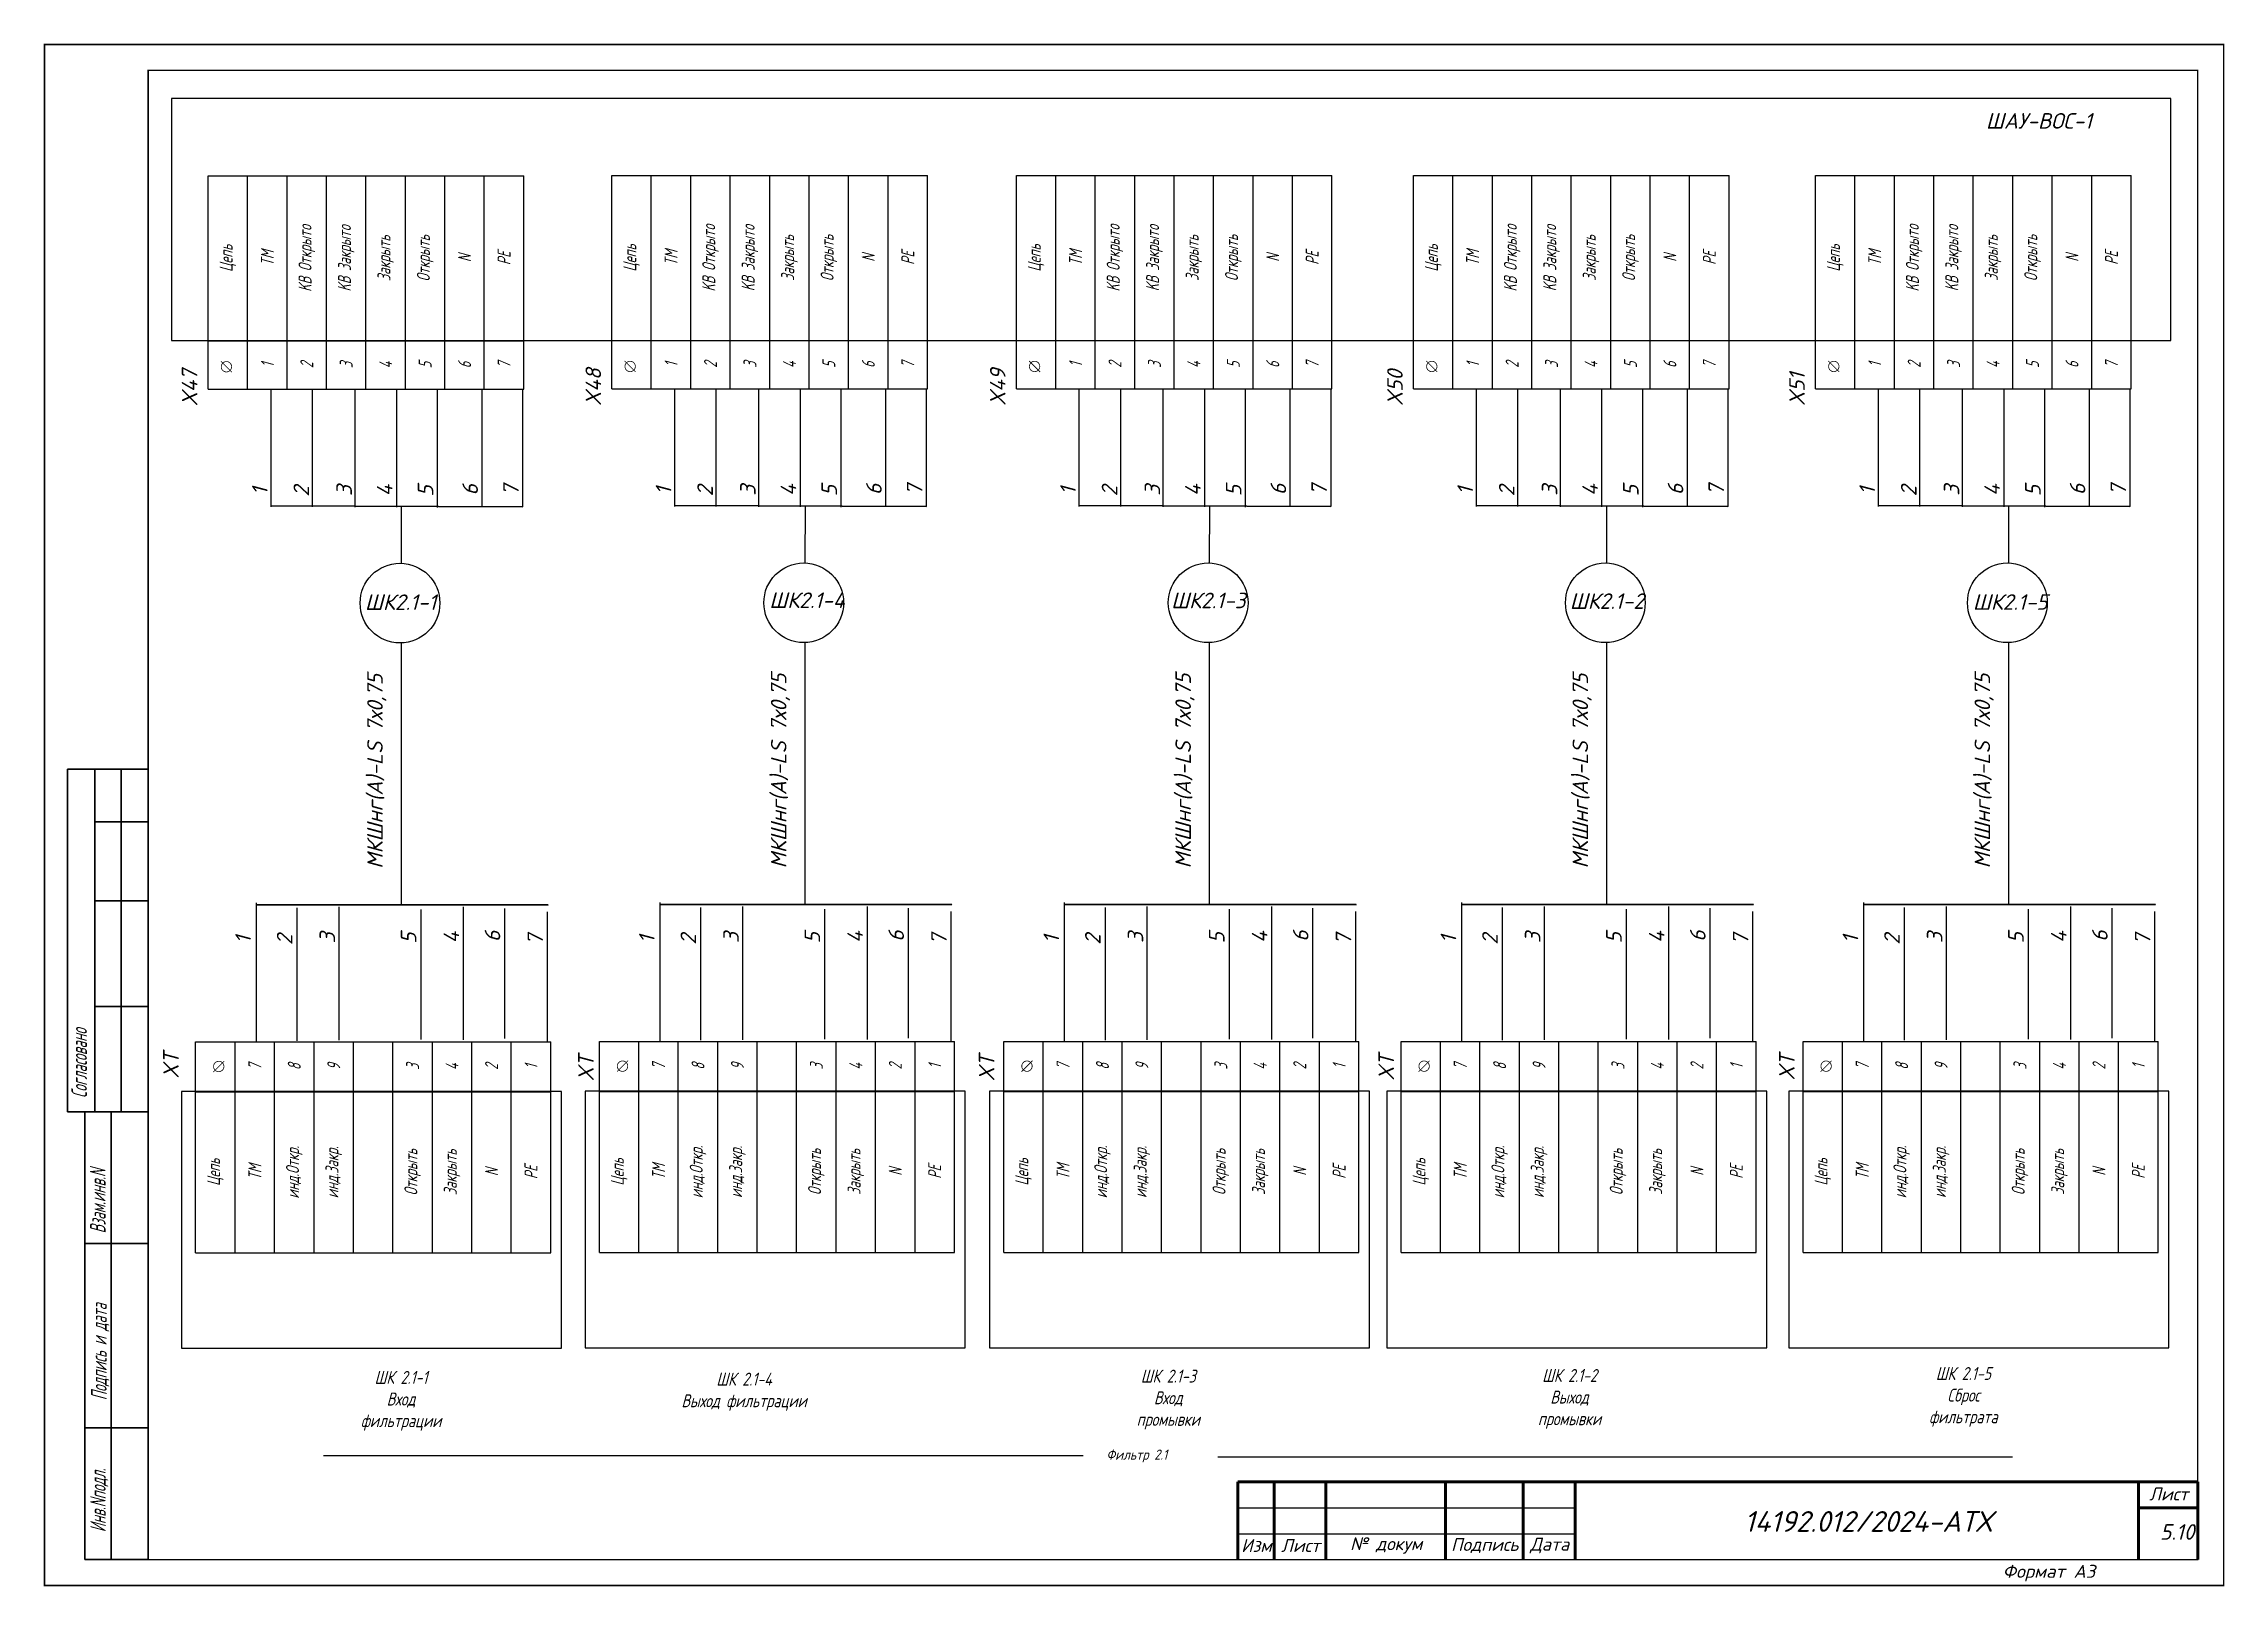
# Model space of a CAD drawing. Header units: millimetres. Extents: x 2725 to 10524, y 7125 to 11639.
# Drawn here: x 7438.2 to 7858.5, y 9587.1 to 9884.4 of the extents above; entities that cross this region are included whole.
import ezdxf
from ezdxf.enums import TextEntityAlignment as Align

# ---------------------------------------------------------------- set-up
doc = ezdxf.new("R2010")
doc.units = ezdxf.units.MM
doc.header["$LTSCALE"] = 4
doc.set_wipeout_variables(frame=1)
doc.linetypes.add('SolidLine', pattern=[0])
for name, color, linetype in [('G', 5, 'Continuous'), ('SYMS', 7, 'Continuous'), ('Вспомогательная', 1, 'Continuous'), ('Текст', 2, 'Continuous')]:
    doc.layers.add(name, color=color, linetype=linetype)
for name, color, linetype, lineweight in [('RAMKA', 7, 'Continuous', 25), ('SHTAMP', 7, 'SolidLine', 25), ('Основеая', 5, 'Continuous', 60)]:
    doc.layers.add(name, color=color, linetype=linetype, lineweight=lineweight)
doc.styles.add('COTES', font='cs_gost2304.shx', dxfattribs={"width": 0.75, "oblique": 15})
doc.styles.add('ISOCPEUR', font='isocpeui.ttf')
doc.styles.add('Simplex00.10.00', font='simplex.shx')
doc.styles.add('Simplex25.085.15', font='', dxfattribs={"width": 0.85, "oblique": 15, "height": 2.5})
doc.styles.add('ГОСТ', font='isocpeur.ttf', dxfattribs={"oblique": 15})
doc.styles.get('Simplex25.085.15').set_extended_font_data('GOST type A')

msp = doc.modelspace()

# ---------------------------------------------------------------- texts
at = {"style": 'Simplex25.085.15', "oblique": 15, "width": 1.083459}
msp.add_text('Фильтр 2.1', height=1.961, dxfattribs=at).set_placement((7643.04, 9611.48))
at = {"layer": 'SHTAMP', "color": 0, "style": 'ISOCPEUR'}
msp.add_text('14192.012/2024-АТХ', height=4, dxfattribs=at).set_placement((7789.83, 9597.58), align=Align.CENTER)
at = {"layer": 'SYMS', "linetype": 'Continuous', "ltscale": 0.2, "style": 'ГОСТ', "oblique": 15}
for s, p in [('ШАУ-ВОС-1', (7812.55, 9867.98)), ('ШК2.1-1', (7500.14, 9775.23)), ('ШК2.1-4', (7578.07, 9775.61)), ('ШК2.1-3', (7655.52, 9775.56)), ('ШК2.1-2', (7732.35, 9775.44)), ('ШК2.1-5', (7810.03, 9775.26))]:
    msp.add_text(s, height=3, dxfattribs=at).set_placement(p)
for s, p in [('X47', (7467.85, 9814.49)), ('X48', (7545.66, 9814.56)), ('X49', (7623.61, 9814.56)), ('X50', (7700.16, 9814.56)), ('X51', (7777.64, 9814.56)), ('1', (7481.39, 9797.35)), ('2', (7489.39, 9797.07)), ('3', (7497.64, 9797.17)), ('4', (7505.46, 9797.13)), ('5', (7513.32, 9797.08)), ('6', (7521.93, 9797.29)), ('7', (7529.79, 9797.24)), ('1', (7559.2, 9797.42)), ('2', (7567.2, 9797.13)), ('3', (7575.45, 9797.23)), ('4', (7583.27, 9797.2)), ('5', (7591.13, 9797.14)), ('6', (7599.74, 9797.36)), ('7', (7607.6, 9797.3)), ('1', (7637.15, 9797.42)), ('2', (7645.15, 9797.13)), ('3', (7653.41, 9797.23)), ('4', (7661.22, 9797.2)), ('5', (7669.08, 9797.14)), ('6', (7677.69, 9797.36)), ('7', (7685.55, 9797.3)), ('1', (7713.7, 9797.42)), ('2', (7721.7, 9797.13)), ('3', (7729.95, 9797.23)), ('4', (7737.77, 9797.2)), ('5', (7745.62, 9797.14)), ('6', (7754.24, 9797.36)), ('7', (7762.09, 9797.3)), ('1', (7791.18, 9797.42)), ('2', (7799.18, 9797.13)), ('3', (7807.43, 9797.23)), ('4', (7815.25, 9797.2)), ('5', (7823.11, 9797.14)), ('6', (7831.72, 9797.36)), ('7', (7839.58, 9797.3)), ('МКШнг(А)-LS 7х0,75', (7503.58, 9725.35)), ('МКШнг(А)-LS 7х0,75', (7581.39, 9725.42)), ('МКШнг(А)-LS 7х0,75', (7659.34, 9725.42)), ('МКШнг(А)-LS 7х0,75', (7735.88, 9725.42)), ('МКШнг(А)-LS 7х0,75', (7813.37, 9725.42)), ('2', (7486.17, 9710.65)), ('3', (7494.39, 9710.99)), ('5', (7510.06, 9710.89)), ('4', (7518.31, 9710.99)), ('6', (7526.23, 9711.23)), ('7', (7534.48, 9710.63)), ('2', (7563.98, 9710.72)), ('3', (7572.2, 9711.05)), ('5', (7587.87, 9710.96)), ('4', (7596.12, 9711.06)), ('6', (7604.04, 9711.29)), ('7', (7612.29, 9710.69)), ('2', (7641.93, 9710.72)), ('3', (7650.15, 9711.05)), ('5', (7665.82, 9710.96)), ('4', (7674.07, 9711.06)), ('6', (7681.99, 9711.29)), ('7', (7690.24, 9710.69)), ('2', (7718.47, 9710.72)), ('3', (7726.69, 9711.05)), ('5', (7742.36, 9710.96)), ('4', (7750.61, 9711.06)), ('6', (7758.53, 9711.29)), ('7', (7766.79, 9710.69)), ('2', (7795.95, 9710.72)), ('3', (7804.17, 9711.05)), ('5', (7819.84, 9710.96)), ('4', (7828.1, 9711.06)), ('6', (7836.02, 9711.29)), ('7', (7844.27, 9710.69)), ('1', (7478.17, 9710.93)), ('1', (7555.98, 9711)), ('1', (7633.93, 9711)), ('1', (7710.47, 9711)), ('1', (7787.96, 9711)), ('XT', (7464.25, 9684.94)), ('XT', (7544.24, 9684.39)), ('XT', (7621.47, 9684.41)), ('XT', (7698.48, 9684.53)), ('XT', (7775.69, 9684.58))]:
    msp.add_text(s, height=3, rotation=90, dxfattribs=at).set_placement(p)
at = {"layer": 'SYMS', "color": 7, "linetype": 'Continuous', "ltscale": 0.2, "style": 'ГОСТ', "oblique": 15}
msp.add_text('5.10', height=3, dxfattribs=at).set_placement((7846.11, 9596.06))
at = {"layer": 'SYMS', "linetype": 'Continuous', "char_height": 2.5, "attachment_point": 2}
for s, insert, width in [('{\\Fsimplex|c204;\\Q15;\\W0.75;\\C0;ШК 2.1-5\\PСброс фильтрата}', (7808.21, 9629.34), 16.2192), ('{\\Fsimplex|c204;\\Q15;\\W0.75;\\C0;ШК 2.1-1\\PВход фильтрации}', (7507.1, 9628.59), 16.2192), ('{\\Fsimplex|c204;\\Q15;\\W0.75;\\C0;ШК 2.1-4\\PВыход фильтрации}', (7573.21, 9628.26), 27.2347), ('{\\Fsimplex|c204;\\Q15;\\W0.75;\\C0;ШК 2.1-3\\PВход промывки}', (7654.97, 9628.84), 16.2192), ('{\\Fsimplex|c204;\\Q15;\\W0.75;\\C0;ШК 2.1-2 Выход промывки}', (7732.3, 9628.96), 16.2192)]:
    msp.add_mtext(s, dxfattribs=dict(at, insert=insert, width=width))

# ---------------------------------------------------------------- blocks, each defined once
blk = doc.blocks.new('Формат А3')
at = {"color": 0, "linetype": 'Continuous', "const_width": 0.3}
for points in [[(-420, 297), (0, 297), (0, 0), (-420, 0)], [(-400, 5), (-400, 292), (-5, 292), (-5, 5)]]:
    blk.add_lwpolyline(points, close=True, dxfattribs=at)
at = {"color": 0, "linetype": 'Continuous', "style": 'Simplex00.10.00', "oblique": 15}
blk.add_text('Формат А3', height=2.5, dxfattribs=at).set_placement((-33.67, 2.75), align=Align.MIDDLE_CENTER)
blk = doc.blocks.new('A$C73A268AF')
at = {"lineweight": 30}
for p, q in [((4.57, 157.46), (20.05, 157.46)), ((4.57, 157.46), (4.57, 91.46)), ((9.89, 157.46), (9.89, 91.46)), ((14.97, 157.46), (14.97, 91.46)), ((9.89, 147.31), (20.05, 147.31)), ((9.89, 132.08), (20.05, 132.08)), ((9.89, 111.77), (20.05, 111.77)), ((4.57, 91.46), (20.05, 91.46)), ((7.96, 5.15), (7.96, 91.46)), ((13.04, 5.15), (13.04, 91.46)), ((20.15, 66.08), (7.96, 66.08)), ((20.15, 30.54), (7.96, 30.54))]:
    blk.add_line(p, q, dxfattribs=at)
blk.add_lwpolyline([(20.15, 5.15), (7.96, 5.15)], dxfattribs=at)
at = {"layer": 'Вспомогательная', "color": 7}
for p, q in [((230.15, 15.15), (295.15, 15.15)), ((230.15, 10.15), (295.15, 10.15)), ((230.15, 5.15), (295.15, 5.15))]:
    blk.add_line(p, q, dxfattribs=at)
at = {"layer": 'Основеая', "color": 7}
for p, q in [((230.15, 20.15), (230.15, 5.15)), ((415.15, 20.15), (230.15, 20.15)), ((237.15, 20.15), (237.15, 5.15)), ((247.15, 20.15), (247.15, 5.15)), ((270.15, 20.15), (270.15, 5.15)), ((285.15, 20.15), (285.15, 5.15)), ((295.15, 20.15), (295.15, 5.15)), ((403.72, 20.15), (403.72, 5.15)), ((415.15, 20.15), (415.15, 5.15)), ((403.72, 15.15), (415.15, 15.15))]:
    blk.add_line(p, q, dxfattribs=at)
blk.add_blockref('Формат А3', (420.15, 0.15))
at = {"layer": 'RAMKA', "style": 'COTES', "oblique": 15, "width": 0.75}
for s, p in [('Согласовано', (8.35, 94.1)), ('Взам.инв.N', (11.94, 68.02)), ('Подпись и дата', (12.17, 35.86)), ('Инв.Nподл.', (11.97, 10.43))]:
    blk.add_text(s, height=3, rotation=90, dxfattribs=at).set_placement(p)
at = {"layer": 'Текст', "color": 7, "char_height": 2.5, "style": 'ГОСТ'}
for s, insert, width, attachment_point in [('{\\fISOCPEUR|b0|i0|c204|p34;Лист}', (413.32, 17.81), 11.4585, 6), ('{\\fISOCPEUR|b0|i0|c204|p34;Изм}', (233.75, 7.88), 7, 5), ('{\\fISOCPEUR|b0|i0|c204|p34;Лист}', (242.25, 7.88), 10, 5), ('{\\fISOCPEUR|b0|i0|c204|p34;№ докум}', (258.75, 7.88), 23, 5), ('{\\fISOCPEUR|b0|i0|c204|p34;Подпись}', (277.75, 7.88), 15, 5), ('{\\fISOCPEUR|b0|i0|c204|p34;Дата}', (290.25, 7.88), 10, 5)]:
    blk.add_mtext(s, dxfattribs=dict(at, insert=insert, width=width, attachment_point=attachment_point))
blk = doc.blocks.new('*T355')
at = {"color": 0, "linetype": 'ByBlock', "lineweight": -2, "transparency": 16777216}
for p, q in [((0, 0), (0, 41.14)), ((0, 41.14), (60.83, 41.14)), ((7.6, 0), (7.6, 41.14)), ((15.21, 0), (15.21, 41.14)), ((22.81, 0), (22.81, 41.14)), ((30.41, 0), (30.41, 41.14)), ((38.02, 0), (38.02, 41.14)), ((45.62, 0), (45.62, 41.14)), ((53.22, 0), (53.22, 41.14)), ((60.83, 0), (60.83, 41.14)), ((0, 9.29), (60.83, 9.29))]:
    blk.add_line(p, q, dxfattribs=at)
at = {"color": 0, "lineweight": -2, "transparency": 16777216}
blk.add_line((0, 0), (60.83, 0), dxfattribs=at)
at = {"color": 0, "linetype": 'Continuous', "lineweight": -2, "transparency": 16777216, "char_height": 2.5, "attachment_point": 5, "rotation": 90, "style": 'Simplex25.085.15'}
for s, insert, width in [('KB Открытo', (19.01, 25.21), 28.8496), ('KB Закрытo', (26.61, 25.21), 28.8496), ('Закрыть', (34.22, 25.21), 28.8496), ('Открыть', (41.82, 25.21), 28.8496), ('Цепь', (3.8, 25.21), 28.8496), ('TM', (11.41, 25.21), 28.8496), ('N', (49.42, 25.21), 28.8496), ('PE', (57.03, 25.21), 28.8496), ('1', (11.41, 4.64), 6.286), ('2', (19.01, 4.64), 6.286), ('3', (26.61, 4.64), 6.286), ('4', (34.22, 4.64), 6.286), ('5', (41.82, 4.64), 6.286), ('6', (49.42, 4.64), 6.286), ('7', (57.03, 4.64), 6.286)]:
    blk.add_mtext(s, dxfattribs=dict(at, insert=insert, width=width))
blk = doc.blocks.new('Клеммное соединение')
at = {"linetype": 'Continuous'}
blk.add_wipeout([(0, -1), (-0.44, -0.9), (-0.6, -0.8), (-0.71, -0.7), (-0.8, -0.6), (-0.87, -0.5), (-0.92, -0.4), (-0.95, -0.3), (-0.98, -0.2), (-0.99, -0.1), (-0.99, 0), (-0.99, 0.1), (-0.98, 0.2), (-0.95, 0.3), (-0.92, 0.4), (-0.87, 0.5), (-0.8, 0.6), (-0.71, 0.7), (-0.6, 0.8), (-0.44, 0.9), (0, 1), (0.44, 0.9), (0.6, 0.8), (0.71, 0.7), (0.8, 0.6), (0.87, 0.5), (0.92, 0.4), (0.95, 0.3), (0.98, 0.2), (0.99, 0.1), (1, 0), (0.99, -0.1), (0.98, -0.2), (0.95, -0.3), (0.92, -0.4), (0.87, -0.5), (0.8, -0.6), (0.71, -0.7), (0.6, -0.8), (0.44, -0.9)], dxfattribs=at)
at = {"color": 0, "linetype": 'Continuous', "lineweight": -2, "const_width": 0.15}
blk.add_lwpolyline([(-1.06, -1.06), (1.06, 1.06)], dxfattribs=at)
blk.add_lwpolyline([(-1, 0, 1), (1, 0, 1)], format="xyb", close=True, dxfattribs=at)
blk = doc.blocks.new('*T356')
at = {"color": 0, "linetype": 'ByBlock', "lineweight": -2, "transparency": 16777216}
for p, q in [((0, 0), (0, 40.67)), ((0, 40.67), (68.43, 40.67)), ((7.6, 0), (7.6, 40.67)), ((15.21, 0), (15.21, 40.67)), ((22.81, 0), (22.81, 40.67)), ((30.41, 0), (30.41, 40.67)), ((38.02, 0), (38.02, 40.67)), ((45.62, 0), (45.62, 40.67)), ((53.22, 0), (53.22, 40.67)), ((60.83, 0), (60.83, 40.67)), ((68.43, 0), (68.43, 40.67)), ((0, 31), (68.43, 31)), ((7.6, 0), (68.43, 0))]:
    blk.add_line(p, q, dxfattribs=at)
at = {"color": 0, "lineweight": -2, "transparency": 16777216}
blk.add_line((0, 0), (7.6, 0), dxfattribs=at)
at = {"color": 0, "linetype": 'Continuous', "lineweight": -2, "transparency": 16777216, "char_height": 2.5, "attachment_point": 5, "rotation": 90, "style": 'Simplex25.085.15'}
for s, insert, width in [('7', (11.41, 35.83), 6.6745), ('8', (19.01, 35.83), 6.6745), ('9', (26.61, 35.83), 6.6745), ('3', (41.82, 35.83), 6.6745), ('4', (49.42, 35.83), 6.6745), ('2', (57.03, 35.83), 6.6745), ('1', (64.63, 35.83), 6.6745), ('Цепь', (3.8, 15.5), 27.9958), ('TM', (11.41, 15.5), 27.9958), ('инд.Откр.', (19.01, 15.5), 27.9958), ('инд.Закр.', (26.61, 15.5), 27.9958), ('Открыть', (41.82, 15.5), 27.9958), ('Закрыть', (49.42, 15.5), 27.9958), ('PE', (64.63, 15.5), 27.9958), ('N', (57.03, 15.5), 27.9958)]:
    blk.add_mtext(s, dxfattribs=dict(at, insert=insert, width=width))
blk = doc.blocks.new('*T357')
at = {"color": 0, "linetype": 'ByBlock', "lineweight": -2, "transparency": 16777216}
for p, q in [((0, 0), (0, 41.14)), ((0, 41.14), (60.83, 41.14)), ((7.6, 0), (7.6, 41.14)), ((15.21, 0), (15.21, 41.14)), ((22.81, 0), (22.81, 41.14)), ((30.41, 0), (30.41, 41.14)), ((38.02, 0), (38.02, 41.14)), ((45.62, 0), (45.62, 41.14)), ((53.22, 0), (53.22, 41.14)), ((60.83, 0), (60.83, 41.14)), ((0, 9.29), (60.83, 9.29))]:
    blk.add_line(p, q, dxfattribs=at)
at = {"color": 0, "lineweight": -2, "transparency": 16777216}
blk.add_line((0, 0), (60.83, 0), dxfattribs=at)
at = {"color": 0, "linetype": 'Continuous', "lineweight": -2, "transparency": 16777216, "char_height": 2.5, "attachment_point": 5, "rotation": 90, "style": 'Simplex25.085.15'}
for s, insert, width in [('KB Открытo', (19.01, 25.21), 28.8496), ('KB Закрытo', (26.61, 25.21), 28.8496), ('Закрыть', (34.22, 25.21), 28.8496), ('Открыть', (41.82, 25.21), 28.8496), ('Цепь', (3.8, 25.21), 28.8496), ('TM', (11.41, 25.21), 28.8496), ('N', (49.42, 25.21), 28.8496), ('PE', (57.03, 25.21), 28.8496), ('1', (11.41, 4.64), 6.286), ('2', (19.01, 4.64), 6.286), ('3', (26.61, 4.64), 6.286), ('4', (34.22, 4.64), 6.286), ('5', (41.82, 4.64), 6.286), ('6', (49.42, 4.64), 6.286), ('7', (57.03, 4.64), 6.286)]:
    blk.add_mtext(s, dxfattribs=dict(at, insert=insert, width=width))
blk = doc.blocks.new('*T358')
at = {"color": 0, "linetype": 'ByBlock', "lineweight": -2, "transparency": 16777216}
for p, q in [((0, 0), (0, 40.67)), ((0, 40.67), (68.43, 40.67)), ((7.6, 0), (7.6, 40.67)), ((15.21, 0), (15.21, 40.67)), ((22.81, 0), (22.81, 40.67)), ((30.41, 0), (30.41, 40.67)), ((38.02, 0), (38.02, 40.67)), ((45.62, 0), (45.62, 40.67)), ((53.22, 0), (53.22, 40.67)), ((60.83, 0), (60.83, 40.67)), ((68.43, 0), (68.43, 40.67)), ((0, 31), (68.43, 31)), ((7.6, 0), (68.43, 0))]:
    blk.add_line(p, q, dxfattribs=at)
at = {"color": 0, "lineweight": -2, "transparency": 16777216}
blk.add_line((0, 0), (7.6, 0), dxfattribs=at)
at = {"color": 0, "linetype": 'Continuous', "lineweight": -2, "transparency": 16777216, "char_height": 2.5, "attachment_point": 5, "rotation": 90, "style": 'Simplex25.085.15'}
for s, insert, width in [('7', (11.41, 35.83), 6.6745), ('8', (19.01, 35.83), 6.6745), ('9', (26.61, 35.83), 6.6745), ('3', (41.82, 35.83), 6.6745), ('4', (49.42, 35.83), 6.6745), ('2', (57.03, 35.83), 6.6745), ('1', (64.63, 35.83), 6.6745), ('Цепь', (3.8, 15.5), 27.9958), ('TM', (11.41, 15.5), 27.9958), ('инд.Откр.', (19.01, 15.5), 27.9958), ('инд.Закр.', (26.61, 15.5), 27.9958), ('Открыть', (41.82, 15.5), 27.9958), ('Закрыть', (49.42, 15.5), 27.9958), ('PE', (64.63, 15.5), 27.9958), ('N', (57.03, 15.5), 27.9958)]:
    blk.add_mtext(s, dxfattribs=dict(at, insert=insert, width=width))
blk = doc.blocks.new('*T359')
at = {"color": 0, "linetype": 'ByBlock', "lineweight": -2, "transparency": 16777216}
for p, q in [((0, 0), (0, 41.14)), ((0, 41.14), (60.83, 41.14)), ((7.6, 0), (7.6, 41.14)), ((15.21, 0), (15.21, 41.14)), ((22.81, 0), (22.81, 41.14)), ((30.41, 0), (30.41, 41.14)), ((38.02, 0), (38.02, 41.14)), ((45.62, 0), (45.62, 41.14)), ((53.22, 0), (53.22, 41.14)), ((60.83, 0), (60.83, 41.14)), ((0, 9.29), (60.83, 9.29))]:
    blk.add_line(p, q, dxfattribs=at)
at = {"color": 0, "lineweight": -2, "transparency": 16777216}
blk.add_line((0, 0), (60.83, 0), dxfattribs=at)
at = {"color": 0, "linetype": 'Continuous', "lineweight": -2, "transparency": 16777216, "char_height": 2.5, "attachment_point": 5, "rotation": 90, "style": 'Simplex25.085.15'}
for s, insert, width in [('KB Открытo', (19.01, 25.21), 28.8496), ('KB Закрытo', (26.61, 25.21), 28.8496), ('Закрыть', (34.22, 25.21), 28.8496), ('Открыть', (41.82, 25.21), 28.8496), ('Цепь', (3.8, 25.21), 28.8496), ('TM', (11.41, 25.21), 28.8496), ('N', (49.42, 25.21), 28.8496), ('PE', (57.03, 25.21), 28.8496), ('1', (11.41, 4.64), 6.286), ('2', (19.01, 4.64), 6.286), ('3', (26.61, 4.64), 6.286), ('4', (34.22, 4.64), 6.286), ('5', (41.82, 4.64), 6.286), ('6', (49.42, 4.64), 6.286), ('7', (57.03, 4.64), 6.286)]:
    blk.add_mtext(s, dxfattribs=dict(at, insert=insert, width=width))
blk = doc.blocks.new('*T360')
at = {"color": 0, "linetype": 'ByBlock', "lineweight": -2, "transparency": 16777216}
for p, q in [((0, 0), (0, 40.67)), ((0, 40.67), (68.43, 40.67)), ((7.6, 0), (7.6, 40.67)), ((15.21, 0), (15.21, 40.67)), ((22.81, 0), (22.81, 40.67)), ((30.41, 0), (30.41, 40.67)), ((38.02, 0), (38.02, 40.67)), ((45.62, 0), (45.62, 40.67)), ((53.22, 0), (53.22, 40.67)), ((60.83, 0), (60.83, 40.67)), ((68.43, 0), (68.43, 40.67)), ((0, 31), (68.43, 31)), ((7.6, 0), (68.43, 0))]:
    blk.add_line(p, q, dxfattribs=at)
at = {"color": 0, "lineweight": -2, "transparency": 16777216}
blk.add_line((0, 0), (7.6, 0), dxfattribs=at)
at = {"color": 0, "linetype": 'Continuous', "lineweight": -2, "transparency": 16777216, "char_height": 2.5, "attachment_point": 5, "rotation": 90, "style": 'Simplex25.085.15'}
for s, insert, width in [('7', (11.41, 35.83), 6.6745), ('8', (19.01, 35.83), 6.6745), ('9', (26.61, 35.83), 6.6745), ('3', (41.82, 35.83), 6.6745), ('4', (49.42, 35.83), 6.6745), ('2', (57.03, 35.83), 6.6745), ('1', (64.63, 35.83), 6.6745), ('Цепь', (3.8, 15.5), 27.9958), ('TM', (11.41, 15.5), 27.9958), ('инд.Откр.', (19.01, 15.5), 27.9958), ('инд.Закр.', (26.61, 15.5), 27.9958), ('Открыть', (41.82, 15.5), 27.9958), ('Закрыть', (49.42, 15.5), 27.9958), ('PE', (64.63, 15.5), 27.9958), ('N', (57.03, 15.5), 27.9958)]:
    blk.add_mtext(s, dxfattribs=dict(at, insert=insert, width=width))
blk = doc.blocks.new('*T361')
at = {"color": 0, "linetype": 'ByBlock', "lineweight": -2, "transparency": 16777216}
for p, q in [((0, 0), (0, 41.14)), ((0, 41.14), (60.83, 41.14)), ((7.6, 0), (7.6, 41.14)), ((15.21, 0), (15.21, 41.14)), ((22.81, 0), (22.81, 41.14)), ((30.41, 0), (30.41, 41.14)), ((38.02, 0), (38.02, 41.14)), ((45.62, 0), (45.62, 41.14)), ((53.22, 0), (53.22, 41.14)), ((60.83, 0), (60.83, 41.14)), ((0, 9.29), (60.83, 9.29))]:
    blk.add_line(p, q, dxfattribs=at)
at = {"color": 0, "lineweight": -2, "transparency": 16777216}
blk.add_line((0, 0), (60.83, 0), dxfattribs=at)
at = {"color": 0, "linetype": 'Continuous', "lineweight": -2, "transparency": 16777216, "char_height": 2.5, "attachment_point": 5, "rotation": 90, "style": 'Simplex25.085.15'}
for s, insert, width in [('KB Открытo', (19.01, 25.21), 28.8496), ('KB Закрытo', (26.61, 25.21), 28.8496), ('Закрыть', (34.22, 25.21), 28.8496), ('Открыть', (41.82, 25.21), 28.8496), ('Цепь', (3.8, 25.21), 28.8496), ('TM', (11.41, 25.21), 28.8496), ('N', (49.42, 25.21), 28.8496), ('PE', (57.03, 25.21), 28.8496), ('1', (11.41, 4.64), 6.286), ('2', (19.01, 4.64), 6.286), ('3', (26.61, 4.64), 6.286), ('4', (34.22, 4.64), 6.286), ('5', (41.82, 4.64), 6.286), ('6', (49.42, 4.64), 6.286), ('7', (57.03, 4.64), 6.286)]:
    blk.add_mtext(s, dxfattribs=dict(at, insert=insert, width=width))
blk = doc.blocks.new('*T362')
at = {"color": 0, "linetype": 'ByBlock', "lineweight": -2, "transparency": 16777216}
for p, q in [((0, 0), (0, 40.67)), ((0, 40.67), (68.43, 40.67)), ((7.6, 0), (7.6, 40.67)), ((15.21, 0), (15.21, 40.67)), ((22.81, 0), (22.81, 40.67)), ((30.41, 0), (30.41, 40.67)), ((38.02, 0), (38.02, 40.67)), ((45.62, 0), (45.62, 40.67)), ((53.22, 0), (53.22, 40.67)), ((60.83, 0), (60.83, 40.67)), ((68.43, 0), (68.43, 40.67)), ((0, 31), (68.43, 31)), ((7.6, 0), (68.43, 0))]:
    blk.add_line(p, q, dxfattribs=at)
at = {"color": 0, "lineweight": -2, "transparency": 16777216}
blk.add_line((0, 0), (7.6, 0), dxfattribs=at)
at = {"color": 0, "linetype": 'Continuous', "lineweight": -2, "transparency": 16777216, "char_height": 2.5, "attachment_point": 5, "rotation": 90, "style": 'Simplex25.085.15'}
for s, insert, width in [('7', (11.41, 35.83), 6.6745), ('8', (19.01, 35.83), 6.6745), ('9', (26.61, 35.83), 6.6745), ('3', (41.82, 35.83), 6.6745), ('4', (49.42, 35.83), 6.6745), ('2', (57.03, 35.83), 6.6745), ('1', (64.63, 35.83), 6.6745), ('Цепь', (3.8, 15.5), 27.9958), ('TM', (11.41, 15.5), 27.9958), ('инд.Откр.', (19.01, 15.5), 27.9958), ('инд.Закр.', (26.61, 15.5), 27.9958), ('Открыть', (41.82, 15.5), 27.9958), ('Закрыть', (49.42, 15.5), 27.9958), ('PE', (64.63, 15.5), 27.9958), ('N', (57.03, 15.5), 27.9958)]:
    blk.add_mtext(s, dxfattribs=dict(at, insert=insert, width=width))
blk = doc.blocks.new('*T363')
at = {"color": 0, "linetype": 'ByBlock', "lineweight": -2, "transparency": 16777216}
for p, q in [((0, 0), (0, 41.14)), ((0, 41.14), (60.83, 41.14)), ((7.6, 0), (7.6, 41.14)), ((15.21, 0), (15.21, 41.14)), ((22.81, 0), (22.81, 41.14)), ((30.41, 0), (30.41, 41.14)), ((38.02, 0), (38.02, 41.14)), ((45.62, 0), (45.62, 41.14)), ((53.22, 0), (53.22, 41.14)), ((60.83, 0), (60.83, 41.14)), ((0, 9.29), (60.83, 9.29))]:
    blk.add_line(p, q, dxfattribs=at)
at = {"color": 0, "lineweight": -2, "transparency": 16777216}
blk.add_line((0, 0), (60.83, 0), dxfattribs=at)
at = {"color": 0, "linetype": 'Continuous', "lineweight": -2, "transparency": 16777216, "char_height": 2.5, "attachment_point": 5, "rotation": 90, "style": 'Simplex25.085.15'}
for s, insert, width in [('KB Открытo', (19.01, 25.21), 28.8496), ('KB Закрытo', (26.61, 25.21), 28.8496), ('Закрыть', (34.22, 25.21), 28.8496), ('Открыть', (41.82, 25.21), 28.8496), ('Цепь', (3.8, 25.21), 28.8496), ('TM', (11.41, 25.21), 28.8496), ('N', (49.42, 25.21), 28.8496), ('PE', (57.03, 25.21), 28.8496), ('1', (11.41, 4.64), 6.286), ('2', (19.01, 4.64), 6.286), ('3', (26.61, 4.64), 6.286), ('4', (34.22, 4.64), 6.286), ('5', (41.82, 4.64), 6.286), ('6', (49.42, 4.64), 6.286), ('7', (57.03, 4.64), 6.286)]:
    blk.add_mtext(s, dxfattribs=dict(at, insert=insert, width=width))
blk = doc.blocks.new('*T364')
at = {"color": 0, "linetype": 'ByBlock', "lineweight": -2, "transparency": 16777216}
for p, q in [((0, 0), (0, 40.67)), ((0, 40.67), (68.43, 40.67)), ((7.6, 0), (7.6, 40.67)), ((15.21, 0), (15.21, 40.67)), ((22.81, 0), (22.81, 40.67)), ((30.41, 0), (30.41, 40.67)), ((38.02, 0), (38.02, 40.67)), ((45.62, 0), (45.62, 40.67)), ((53.22, 0), (53.22, 40.67)), ((60.83, 0), (60.83, 40.67)), ((68.43, 0), (68.43, 40.67)), ((0, 31), (68.43, 31)), ((7.6, 0), (68.43, 0))]:
    blk.add_line(p, q, dxfattribs=at)
at = {"color": 0, "lineweight": -2, "transparency": 16777216}
blk.add_line((0, 0), (7.6, 0), dxfattribs=at)
at = {"color": 0, "linetype": 'Continuous', "lineweight": -2, "transparency": 16777216, "char_height": 2.5, "attachment_point": 5, "rotation": 90, "style": 'Simplex25.085.15'}
for s, insert, width in [('7', (11.41, 35.83), 6.6745), ('8', (19.01, 35.83), 6.6745), ('9', (26.61, 35.83), 6.6745), ('3', (41.82, 35.83), 6.6745), ('4', (49.42, 35.83), 6.6745), ('2', (57.03, 35.83), 6.6745), ('1', (64.63, 35.83), 6.6745), ('Цепь', (3.8, 15.5), 27.9958), ('TM', (11.41, 15.5), 27.9958), ('инд.Откр.', (19.01, 15.5), 27.9958), ('инд.Закр.', (26.61, 15.5), 27.9958), ('Открыть', (41.82, 15.5), 27.9958), ('Закрыть', (49.42, 15.5), 27.9958), ('PE', (64.63, 15.5), 27.9958), ('N', (57.03, 15.5), 27.9958)]:
    blk.add_mtext(s, dxfattribs=dict(at, insert=insert, width=width))

# ---------------------------------------------------------------- linework, layer by layer
at = {"color": 7, "ltscale": 0.2}
for p, q in [((7638.57, 9612.23), (7492.16, 9612.23)), ((7664.52, 9612.06), (7817.71, 9612.06))]:
    msp.add_line(p, q, dxfattribs=at)
at = {"ltscale": 1.2}
msp.add_lwpolyline([(7462.87, 9827.13), (7848.17, 9827.13), (7848.17, 9873.78), (7462.87, 9873.78)], close=True, dxfattribs=at)
at = {"linetype": 'Continuous', "ltscale": 0.2}
for points in [[(7464.78, 9632.97), (7538.01, 9632.97), (7538.01, 9682.46), (7464.78, 9682.46)], [(7542.59, 9633.04), (7615.82, 9633.04), (7615.82, 9682.53), (7542.59, 9682.53)], [(7620.54, 9633.04), (7693.78, 9633.04), (7693.78, 9682.53), (7620.54, 9682.53)], [(7697.08, 9633.04), (7770.32, 9633.04), (7770.32, 9682.53), (7697.08, 9682.53)], [(7774.57, 9633.04), (7847.8, 9633.04), (7847.8, 9682.53), (7774.57, 9682.53)]]:
    msp.add_lwpolyline(points, close=True, dxfattribs=at)
at = {"layer": 'G', "color": 0}
for p, q in [((7507.18, 9784.23), (7507.22, 9795.22)), ((7584.99, 9784.3), (7585.03, 9795.29)), ((7662.94, 9784.3), (7662.98, 9795.29)), ((7739.48, 9784.3), (7739.52, 9795.29)), ((7816.97, 9784.3), (7817, 9795.29)), ((7507.12, 9768.88), (7507.12, 9718.4)), ((7584.93, 9768.95), (7584.93, 9718.47)), ((7662.88, 9768.95), (7662.88, 9718.47)), ((7739.43, 9768.95), (7739.43, 9718.47)), ((7816.91, 9768.95), (7816.91, 9718.47))]:
    msp.add_line(p, q, dxfattribs=at)
at = {"layer": 'SYMS', "linetype": 'Continuous', "ltscale": 0.2}
for p, q in [((7481.99, 9817.8), (7481.99, 9795.11)), ((7489.98, 9817.78), (7489.98, 9795.1)), ((7498.17, 9817.71), (7498.17, 9795.02)), ((7506.2, 9817.71), (7506.2, 9795.02)), ((7514.05, 9817.65), (7514.05, 9794.96)), ((7522.67, 9817.86), (7522.67, 9795.18)), ((7530.52, 9817.81), (7530.52, 9795.12)), ((7559.8, 9817.87), (7559.8, 9795.18)), ((7567.79, 9817.85), (7567.79, 9795.16)), ((7575.98, 9817.77), (7575.98, 9795.09)), ((7584.01, 9817.77), (7584.01, 9795.09)), ((7591.86, 9817.72), (7591.86, 9795.03)), ((7600.48, 9817.93), (7600.48, 9795.24)), ((7608.33, 9817.87), (7608.33, 9795.19)), ((7637.75, 9817.87), (7637.75, 9795.18)), ((7645.74, 9817.85), (7645.74, 9795.16)), ((7653.93, 9817.77), (7653.93, 9795.09)), ((7661.96, 9817.77), (7661.96, 9795.09)), ((7669.81, 9817.72), (7669.81, 9795.03)), ((7678.43, 9817.93), (7678.43, 9795.24)), ((7686.28, 9817.87), (7686.28, 9795.19)), ((7714.3, 9817.87), (7714.3, 9795.18)), ((7722.28, 9817.85), (7722.28, 9795.16)), ((7730.47, 9817.77), (7730.47, 9795.09)), ((7738.5, 9817.77), (7738.5, 9795.09)), ((7746.36, 9817.72), (7746.36, 9795.03)), ((7754.97, 9817.93), (7754.97, 9795.24)), ((7762.83, 9817.87), (7762.83, 9795.19)), ((7791.78, 9817.87), (7791.78, 9795.18)), ((7799.77, 9817.85), (7799.77, 9795.16)), ((7807.95, 9817.77), (7807.95, 9795.09)), ((7815.99, 9817.77), (7815.99, 9795.09)), ((7823.84, 9817.72), (7823.84, 9795.03)), ((7832.45, 9817.93), (7832.45, 9795.24)), ((7840.31, 9817.87), (7840.31, 9795.19)), ((7479.17, 9718.81), (7479.17, 9692.07)), ((7487.02, 9717.84), (7487.02, 9692.23)), ((7495.11, 9718), (7495.11, 9692.31)), ((7510.91, 9717.52), (7510.91, 9692.47)), ((7519.1, 9718), (7519.1, 9692.4)), ((7527.02, 9717.68), (7527.02, 9692.63)), ((7556.98, 9718.87), (7556.98, 9692.13)), ((7564.83, 9717.91), (7564.83, 9692.3)), ((7572.92, 9718.07), (7572.92, 9692.37)), ((7588.72, 9717.59), (7588.72, 9692.54)), ((7596.91, 9718.07), (7596.91, 9692.46)), ((7604.83, 9717.75), (7604.83, 9692.7)), ((7634.93, 9718.87), (7634.93, 9692.13)), ((7642.79, 9717.91), (7642.79, 9692.3)), ((7650.87, 9718.07), (7650.87, 9692.37)), ((7666.68, 9717.59), (7666.68, 9692.54)), ((7674.86, 9718.07), (7674.86, 9692.46)), ((7682.78, 9717.75), (7682.78, 9692.7)), ((7711.47, 9718.87), (7711.47, 9692.13)), ((7719.33, 9717.91), (7719.33, 9692.3)), ((7727.41, 9718.07), (7727.41, 9692.37)), ((7743.22, 9717.59), (7743.22, 9692.54)), ((7751.41, 9718.07), (7751.41, 9692.46)), ((7759.33, 9717.75), (7759.33, 9692.7)), ((7788.95, 9718.87), (7788.95, 9692.13)), ((7796.81, 9717.91), (7796.81, 9692.3)), ((7804.89, 9718.07), (7804.89, 9692.37)), ((7820.7, 9717.59), (7820.7, 9692.54)), ((7828.89, 9718.07), (7828.89, 9692.46)), ((7836.81, 9717.75), (7836.81, 9692.7)), ((7535.27, 9717.08), (7535.27, 9692.03)), ((7613.08, 9717.15), (7613.08, 9692.1)), ((7691.03, 9717.15), (7691.03, 9692.1)), ((7767.58, 9717.15), (7767.58, 9692.1)), ((7845.06, 9717.15), (7845.06, 9692.1))]:
    msp.add_line(p, q, dxfattribs=at)
at = {"layer": 'SYMS', "linetype": 'Continuous', "lineweight": 30, "ltscale": 0.2}
for points in [[(7481.97, 9795.29), (7530.52, 9795.12), (7530.52, 9795.12)], [(7559.78, 9795.36), (7608.33, 9795.19), (7608.33, 9795.19)], [(7637.74, 9795.36), (7686.28, 9795.19), (7686.28, 9795.19)], [(7714.28, 9795.36), (7762.83, 9795.19), (7762.83, 9795.19)], [(7791.76, 9795.36), (7840.31, 9795.19), (7840.31, 9795.19)], [(7479.17, 9718.4), (7535.44, 9718.4), (7535.44, 9718.4)], [(7556.98, 9718.47), (7613.25, 9718.47), (7613.25, 9718.47)], [(7634.93, 9718.47), (7691.2, 9718.47), (7691.2, 9718.47)], [(7711.47, 9718.47), (7767.74, 9718.47), (7767.74, 9718.47)], [(7788.95, 9718.47), (7845.22, 9718.47), (7845.22, 9718.47)]]:
    msp.add_lwpolyline(points, dxfattribs=at)
at = {"layer": 'SYMS', "linetype": 'Continuous', "ltscale": 0.2}
for centre in [(7506.9, 9776.56), (7584.71, 9776.62), (7662.66, 9776.62), (7739.21, 9776.62), (7816.69, 9776.62)]:
    msp.add_circle(centre, 7.68, dxfattribs=at)

# ---------------------------------------------------------------- block references
at = {"ltscale": 1.2}
msp.add_blockref('A$C73A268AF', (7438.22, 9587.07), dxfattribs=at)
for name, p in [('*T355', (7469.93, 9817.78)), ('*T357', (7547.74, 9817.84)), ('*T359', (7625.69, 9817.84)), ('*T361', (7702.23, 9817.84)), ('*T363', (7779.72, 9817.84)), ('*T356', (7467.52, 9651.36)), ('*T358', (7545.33, 9651.43)), ('*T360', (7623.28, 9651.43)), ('*T362', (7699.83, 9651.43)), ('*T364', (7777.31, 9651.43))]:
    msp.add_blockref(name, p)

msp.set_redraw_order([(e.dxf.handle, doc.entitydb.next_handle()) for e in msp.query("TEXT MTEXT ATTDEF DIMENSION ARC_DIMENSION")])  # texts and dimensions are drawn at this point

# ---------------------------------------------------------------- next in the draw order: block references
for p, rotation in [((7473.45, 9822.1), 90), ((7551.26, 9822.16), 90), ((7629.21, 9822.16), 90), ((7705.76, 9822.16), 90), ((7783.24, 9822.16), 90), ((7471.97, 9687.26), 180), ((7549.79, 9687.32), 180), ((7627.74, 9687.32), 180), ((7704.28, 9687.32), 180), ((7781.76, 9687.32), 180)]:
    msp.add_blockref('Клеммное соединение', p, dxfattribs=dict(rotation=rotation))

doc.saveas('drawing.dxf')
